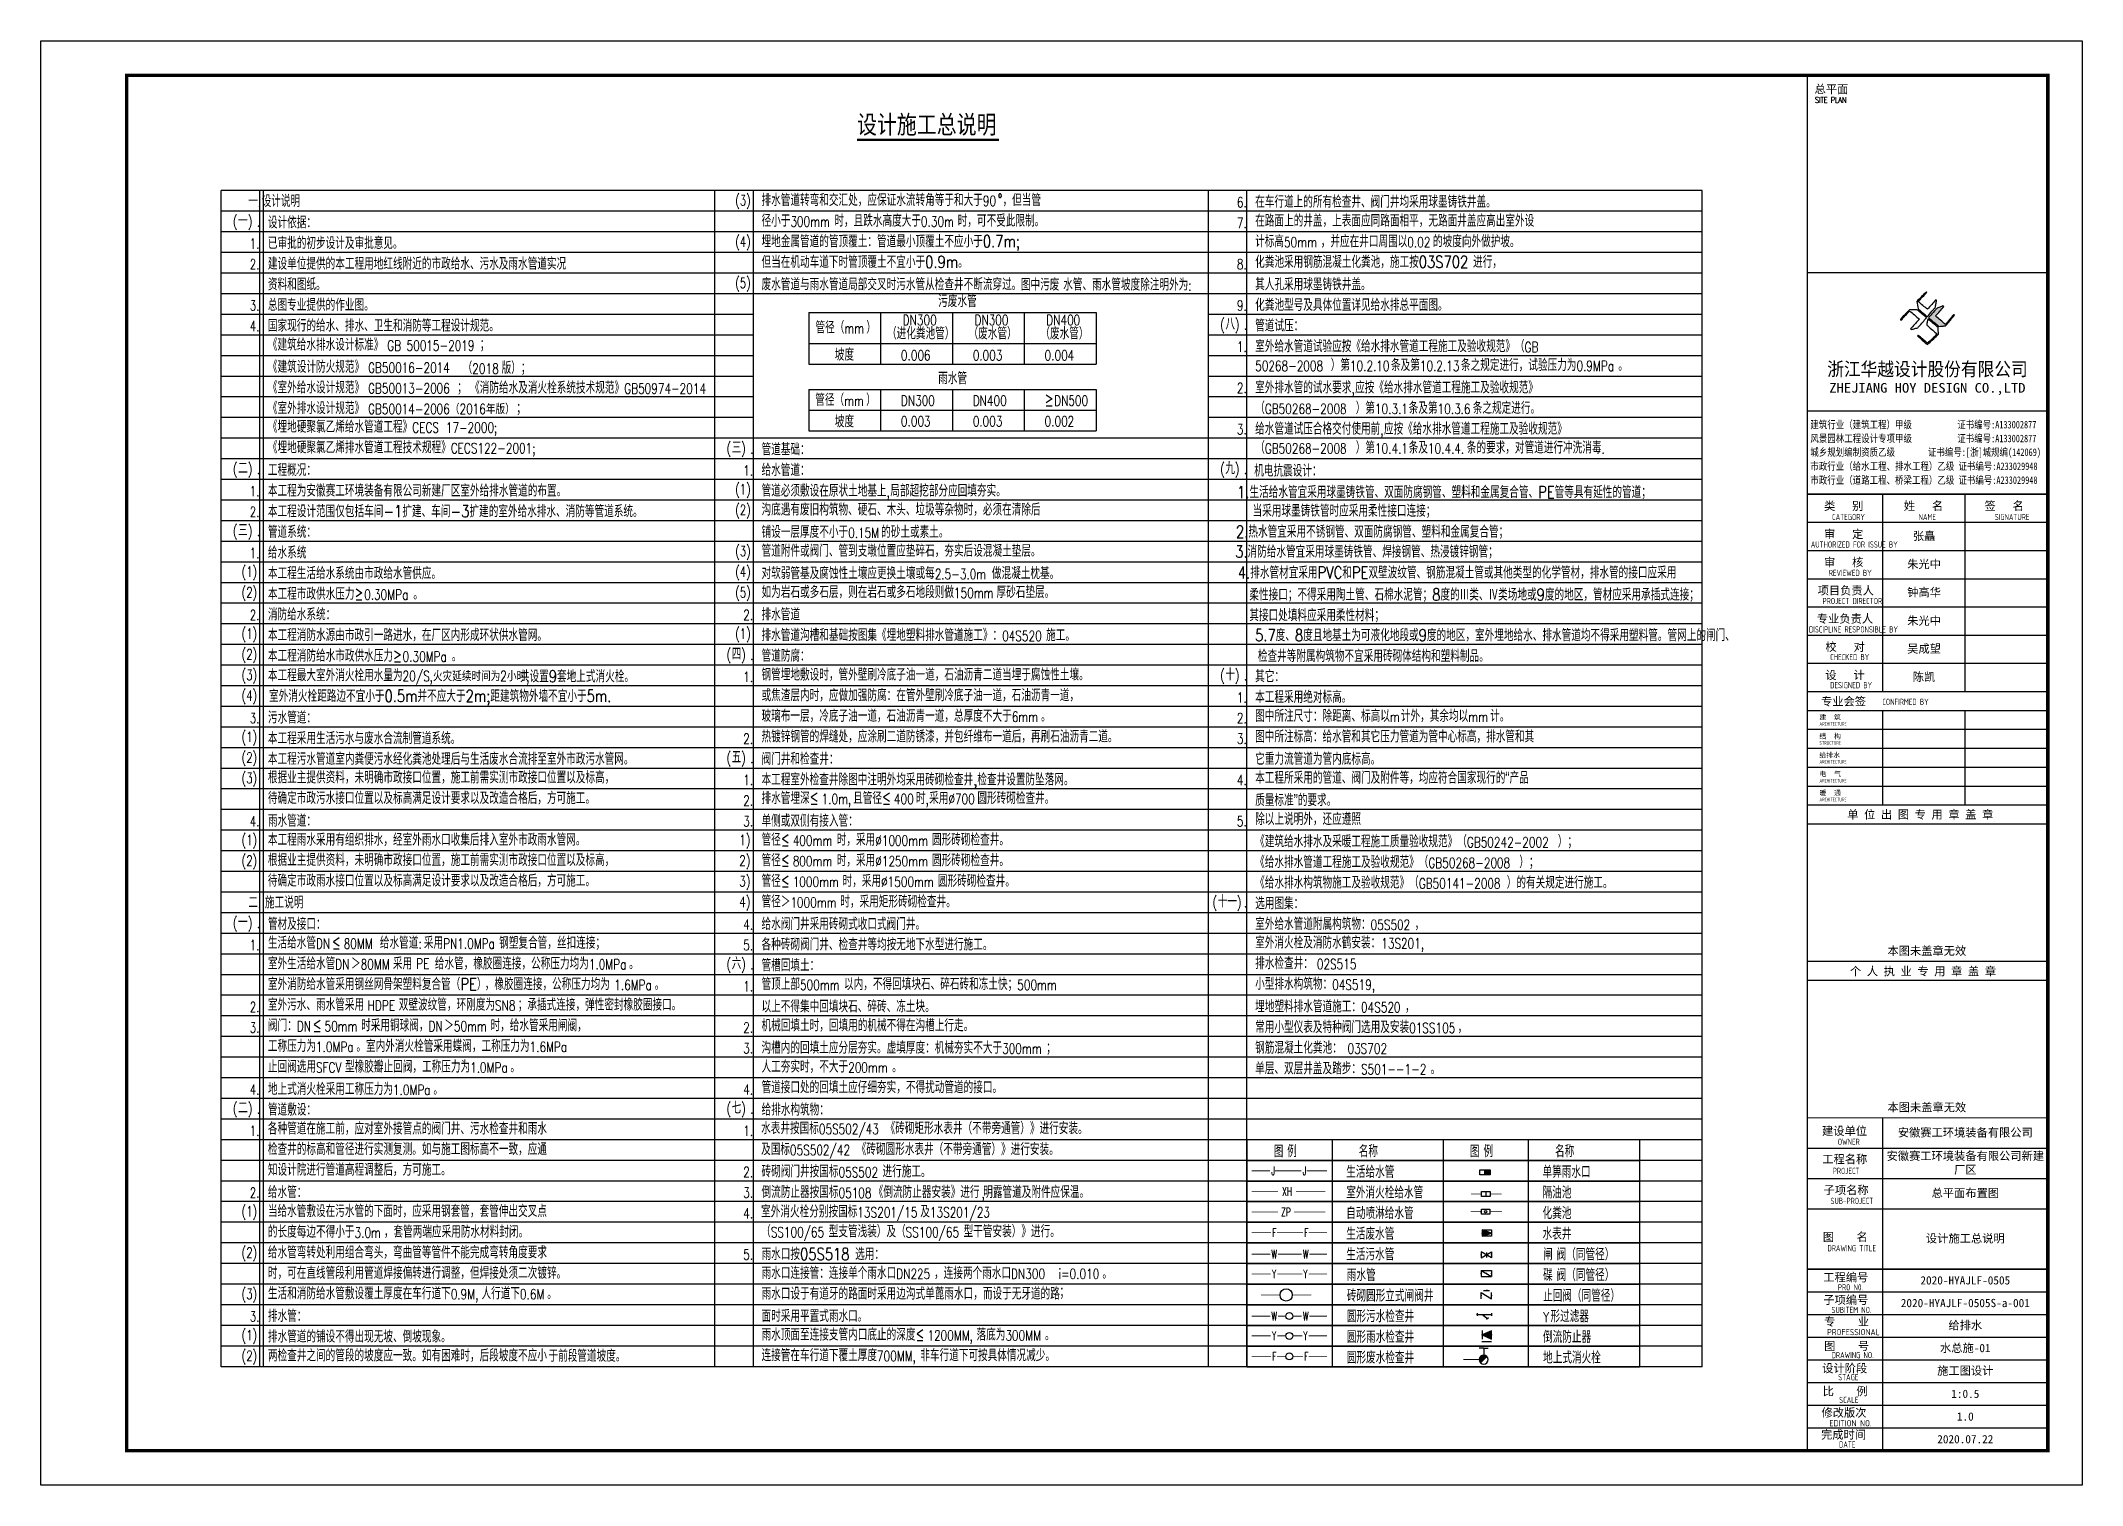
# Model space of a CAD drawing. Header units: millimetres. Extents: x 422266 to 846701, y 53777 to 109039.
# Drawn here: x 423084.7 to 423381.7, y 55063.7 to 55273.7 of the extents above; entities that cross this region are included whole.
import ezdxf
from ezdxf.enums import TextEntityAlignment as Align

# ---------------------------------------------------------------- set-up
doc = ezdxf.new("R2010")
doc.units = ezdxf.units.MM
doc.linetypes.add('DASH', pattern=[0.35, 0.25, -0.1])
doc.linetypes.add('DOT2', pattern=[0.125, 0, -0.125])
for name, color, linetype in [('DIM_SYMB', 171, 'Continuous'), ('DIM_TEXT', 7, 'Continuous'), ('EQUIP_消防', 7, 'Continuous'), ('EQUIP_阀门', 7, 'Continuous'), ('PIPE-废水', 31, 'Continuous'), ('PIPE-污水', 6, 'Continuous'), ('PIPE-消防', 1, 'Continuous'), ('PIPE-给水', 3, 'Continuous'), ('PIPE-雨水', 4, 'Continuous'), ('PUB_TEXT', 7, 'Continuous'), ('PUB_TITLE', 4, 'Continuous'), ('TK', 4, 'Continuous'), ('TWT_TEXT', 7, 'Continuous'), ('TWT_室外', 8, 'Continuous'), ('TWT_雨水口', 4, 'Continuous'), ('WELL_废水', 31, 'Continuous'), ('WELL_污水', 6, 'Continuous'), ('WELL_雨水', 4, 'Continuous')]:
    doc.layers.add(name, color=color, linetype=linetype)
doc.styles.add('-宋体', font='', dxfattribs={"width": 0.8})
doc.styles.add('_TWT_PIPEDN', font='SIMPLEX', dxfattribs={"width": 0.8, "height": 3, "bigfont": 'HZTXT'})
doc.styles.add('_TWT_PIPETEXT', font='COMPLEX', dxfattribs={"width": 0.8, "height": 2.5, "bigfont": 'HZTXT'})
doc.styles.add('HT', font='simhei.ttf', dxfattribs={"width": 0.8})
doc.styles.add('ROMANS', font='ROMANS.shx', dxfattribs={"width": 0.8})
doc.styles.get("Standard").update_dxf_attribs({"font": 'txt', "bigfont": 'gbcbig.shx'})
doc.styles.add('TSSD_REIN', font='tssdeng.shx', dxfattribs={"width": 0.7, "bigfont": 'tssdchn.shx'})
doc.styles.add('图框字体', font='', dxfattribs={"width": 0.8})
doc.styles.add('图签宋体', font='', dxfattribs={"height": 300})
doc.styles.add('图签黑体', font='simhei.ttf', dxfattribs={"height": 550})
doc.styles.get('-宋体').set_extended_font_data('SimSun')
doc.styles.get('图框字体').set_extended_font_data('NSimSun')
doc.styles.get('图签宋体').set_extended_font_data('NSimSun')

msp = doc.modelspace()

# ---------------------------------------------------------------- texts
at = {"layer": 'DIM_TEXT', "style": '_TWT_PIPETEXT', "width": 0.64}
for s, height, p in [('J', 1.24, (423263.69, 55108.77)), ('J', 1.24, (423268.26, 55108.77)), ('XH', 1.237, (423265.27, 55105.79)), ('ZP', 1.237, (423265.13, 55102.79)), ('F', 1.24, (423263.84, 55099.8)), ('F', 1.24, (423268.46, 55099.8)), ('W', 1.24, (423263.71, 55096.66)), ('W', 1.24, (423268.28, 55096.66)), ('Y', 1.24, (423263.78, 55093.79)), ('Y', 1.24, (423268.35, 55093.79)), ('W', 1.24, (423263.71, 55087.66)), ('W', 1.24, (423268.28, 55087.66)), ('Y', 1.24, (423263.78, 55084.79)), ('Y', 1.24, (423268.35, 55084.79)), ('F', 1.24, (423263.84, 55081.8)), ('F', 1.24, (423268.46, 55081.8))]:
    msp.add_text(s, height=height, dxfattribs=at).set_placement(p)
at = {"layer": 'PUB_TEXT', "style": '图框字体', "width": 0.8}
msp.add_text('设计施工总说明', height=2.658, dxfattribs=at).set_placement((423203.41, 55260.21))
at = {"layer": 'TWT_TEXT', "style": '_TWT_PIPEDN'}
for s, height, width, p in [('设计说明', 1.75, 0.8, (423116.79, 55249.55)), ('(3)', 1.487, 0.752941, (423185.67, 55249.76)), ('排水管道转弯和交汇处，应保证水流转角等于和大于', 1.75, 0.8, (423189.52, 55249.68)), ('90', 1.487, 0.752941, (423221.72, 55249.68)), ('°，但当管', 1.75, 0.8, (423223.86, 55249.68)), ('6.', 1.487, 0.752941, (423258.69, 55249.48)), ('在车行道上的所有检查井、阀门井均采用球墨铸铁井盖。', 1.75, 0.8, (423261.34, 55249.43)), ('(', 1.49, 0.752941, (423112.61, 55246.7)), (')', 1.49, 0.752941, (423114.76, 55246.7)), ('一', 1.75, 0.8, (423114.86, 55249.55)), ('.', 1.49, 0.752941, (423116.26, 55249.55)), ('设计依据：', 1.75, 0.8, (423117.7, 55246.43)), ('径小于', 1.75, 0.8, (423189.52, 55246.68)), ('300mm', 1.487, 0.752941, (423193.72, 55246.68)), ('时，且跌水高度大于', 1.75, 0.8, (423200.12, 55246.68)), ('0.30m', 1.487, 0.752941, (423212.72, 55246.68)), ('时，可不受此限制。', 1.75, 0.8, (423218.06, 55246.68)), ('7.', 1.487, 0.752941, (423258.69, 55246.48)), ('在路面上的井盖，上表面应同路面相平，无路面井盖应高出室外设', 1.75, 0.8, (423261.34, 55246.68)), ('一', 1.75, 0.8, (423113.36, 55246.7)), ('.', 1.49, 0.752941, (423116.07, 55246.7)), ('已审批的初步设计及审批意见。', 1.75, 0.8, (423117.7, 55243.43)), ('(4)', 1.487, 0.752941, (423185.67, 55243.76)), ('埋地金属管道的管顶覆土：管道最小顶覆土不应小于0.7m;', 1.75, 0.8, (423189.52, 55243.68)), ('计标高', 1.75, 0.8, (423261.34, 55243.68)), ('50mm', 1.487, 0.752941, (423265.54, 55243.68)), ('，并应在井口周围以', 1.75, 0.8, (423270.88, 55243.68)), ('0.02', 1.487, 0.752941, (423283.48, 55243.68)), ('的坡度向外做护坡。', 1.75, 0.8, (423287.21, 55243.68)), ('1.', 1.487, 0.752941, (423115.05, 55243.48)), ('建设单位提供的本工程用地红线附近的市政给水、污水及雨水管道实况', 1.75, 0.8, (423117.7, 55240.43)), ('但当在机动车道下时管顶覆土不宜小于0.9m。', 1.75, 0.8, (423189.52, 55240.68)), ('化粪池采用钢筋混凝土化粪池，施工按03S702', 1.75, 0.8, (423261.34, 55240.69)), ('进行，', 1.75, 0.8, (423293.04, 55240.69)), ('2.', 1.487, 0.752941, (423115.05, 55240.48)), ('资料和图纸。', 1.75, 0.8, (423117.7, 55237.43)), ('(5)', 1.487, 0.752941, (423185.67, 55237.76)), ('废水管道与雨水管道局部交叉时污水管从检查井不断流穿过。', 1.75, 0.8, (423189.52, 55237.43)), ('图中污废', 1.75, 0.8, (423227.25, 55237.39)), ('水管、雨水管坡度除注明外为', 1.75, 0.8, (423233.41, 55237.39)), ('8.', 1.487, 0.752941, (423258.69, 55240.48)), ('其人孔采用球墨铸铁井盖。', 1.75, 0.8, (423261.34, 55237.43)), ('总图专业提供的作业图。', 1.75, 0.8, (423117.7, 55234.43)), ('污废水管', 1.75, 0.8, (423215.22, 55234.98)), (':', 1.49, 0.752941, (423251.61, 55237.39)), ('化粪池型号及具体位置详见给水排总平面图。', 1.75, 0.8, (423261.34, 55234.43)), ('3.', 1.487, 0.752941, (423115.05, 55234.48)), ('国家现行的给水、排水、卫生和消防等工程设计规范。', 1.75, 0.8, (423117.7, 55231.43)), ('管径（', 1.75, 0.8, (423197.37, 55231.16)), ('）', 1.75, 0.8, (423204.77, 55231.16)), ('DN300', 1.487, 0.752941, (423210.06, 55232.36)), ('DN300', 1.487, 0.752941, (423220.51, 55232.36)), ('DN400', 1.487, 0.752941, (423230.95, 55232.36)), ('(', 1.49, 0.752941, (423256.25, 55231.7)), ('八', 1.75, 0.8, (423257, 55231.7)), (')', 1.49, 0.752941, (423258.4, 55231.7)), ('9.', 1.487, 0.752941, (423258.69, 55234.48)), ('管道试压：', 1.75, 0.8, (423261.34, 55231.43)), ('4.', 1.487, 0.752941, (423115.05, 55231.48)), ('《建筑给水排水设计标准》', 1.75, 0.8, (423117.7, 55228.65)), ('GB', 1.487, 0.752941, (423135.07, 55228.65)), ('50015-2019', 1.487, 0.752941, (423137.87, 55228.65)), ('；', 1.75, 0.8, (423148.53, 55228.7)), ('mm', 1.487, 0.752941, (423201.57, 55231.16)), ('（进化粪池管）', 1.75, 0.8, (423207.78, 55230.3)), ('（废水管）', 1.75, 0.8, (423219.64, 55230.29)), ('（废水管）', 1.75, 0.8, (423230.09, 55230.29)), ('.', 1.49, 0.752941, (423259.71, 55231.7)), ('室外给水管道试验应按《给水排水管道工程施工及验收规范》（', 1.75, 0.8, (423261.34, 55228.43)), ('《建筑设计防火规范》', 1.75, 0.8, (423117.7, 55225.43)), ('（', 1.75, 0.8, (423146.04, 55225.29)), ('版）；', 1.75, 0.8, (423151.7, 55225.29)), ('坡度', 1.75, 0.8, (423200.18, 55227.2)), ('0.006', 1.487, 0.752941, (423209.8, 55227.23)), ('0.003', 1.487, 0.752941, (423220.25, 55227.23)), ('0.004', 1.487, 0.752941, (423230.7, 55227.23)), ('1.', 1.487, 0.752941, (423258.69, 55228.48)), ('50268-2008', 1.487, 0.752941, (423261.34, 55225.69)), ('）第', 1.75, 0.8, (423272.33, 55225.69)), ('10.2.10', 1.487, 0.752941, (423275.13, 55225.69)), ('条及第', 1.75, 0.8, (423281.1, 55225.69)), ('10.2.13', 1.487, 0.752941, (423285.3, 55225.69)), ('条之规定进行，试验压力为', 1.75, 0.8, (423291.28, 55225.69)), ('GB', 1.487, 0.752941, (423300.54, 55228.43)), ('0.9MPa', 1.487, 0.752941, (423308.08, 55225.69)), ('《室外给水设计规范》', 1.75, 0.8, (423117.7, 55222.43)), ('GB50016-2014', 1.4875, 0.752941, (423132.27, 55225.43)), ('2018', 1.487, 0.752941, (423147.44, 55225.29)), ('《消防给水及消火栓系统技术规范》', 1.75, 0.8, (423147.12, 55222.4)), ('雨水管', 1.75, 0.8, (423215.22, 55223.78)), ('室外排水管的试水要求', 1.75, 0.8, (423261.34, 55222.43)), ('应按《给水排水管道工程施工及验收规范》', 1.75, 0.8, (423275.88, 55222.43)), ('。', 1.75, 0.8, (423314.16, 55225.69)), ('《室外排水设计规范》', 1.75, 0.8, (423117.7, 55219.43)), ('GB50013-2006', 1.4875, 0.752941, (423132.27, 55222.43)), ('；', 1.75, 0.8, (423145.24, 55222.43)), ('GB50974-2014', 1.4875, 0.752941, (423169.54, 55222.4)), ('管径（', 1.75, 0.8, (423197.34, 55220.63)), ('mm', 1.487, 0.752941, (423201.54, 55220.63)), ('）', 1.75, 0.8, (423204.74, 55220.63)), ('DN300', 1.487, 0.752941, (423209.8, 55220.64)), ('DN400', 1.487, 0.752941, (423220.25, 55220.64)), ('≥', 1.75, 0.8, (423230.7, 55220.64)), ('DN500', 1.487, 0.752941, (423232.1, 55220.64)), ('2.', 1.487, 0.752941, (423258.69, 55222.48)), ('（', 1.75, 0.8, (423261.34, 55219.45)), (',', 1.49, 0.752941, (423275.34, 55222.43)), ('）第', 1.75, 0.8, (423275.97, 55219.45)), ('条及第', 1.75, 0.8, (423283.68, 55219.45)), ('条之规定进行。', 1.75, 0.8, (423293, 55219.45)), ('《埋地硬聚氯乙烯给水管道工程》', 1.75, 0.8, (423117.7, 55216.72)), ('GB50014-2006（2016年版）', 1.4875, 0.752941, (423132.27, 55219.43)), ('；', 1.75, 0.8, (423153.84, 55219.43)), ('坡度', 1.75, 0.8, (423200.18, 55217.5)), ('0.003', 1.487, 0.752941, (423209.8, 55217.64)), ('0.003', 1.487, 0.752941, (423220.25, 55217.64)), ('0.002', 1.487, 0.752941, (423230.7, 55217.64)), ('给水管道试压合格交付使用前', 1.75, 0.8, (423261.34, 55216.43)), ('GB50268-2008', 1.4875, 0.752941, (423262.74, 55219.45)), ('10.3.1', 1.487, 0.752941, (423278.77, 55219.45)), ('应按《给水排水管道工程施工及验收规范》', 1.75, 0.8, (423280.08, 55216.43)), ('10.3.6', 1.487, 0.752941, (423287.88, 55219.45)), ('《埋地硬聚氯乙烯排水管道工程技术规程》', 1.75, 0.8, (423117.7, 55213.72)), ('CECS', 1.487, 0.752941, (423138.7, 55216.72)), ('17-2000;', 1.487, 0.752941, (423143.59, 55216.72)), ('(', 1.49, 0.752941, (423184.43, 55213.7)), ('三', 1.75, 0.8, (423185.18, 55213.7)), (')', 1.49, 0.752941, (423186.58, 55213.7)), ('管道基础：', 1.75, 0.8, (423189.52, 55213.43)), ('3.', 1.487, 0.752941, (423258.69, 55216.48)), ('（', 1.75, 0.8, (423261.34, 55213.69)), ('）第', 1.75, 0.8, (423275.97, 55213.69)), (',', 1.49, 0.752941, (423279.54, 55216.43)), ('条及', 1.75, 0.8, (423283.68, 55213.69)), ('条的要求，对管道进行冲洗消毒', 1.75, 0.8, (423292.13, 55213.69)), ('(', 1.49, 0.752941, (423112.61, 55210.7)), ('二', 1.75, 0.8, (423113.36, 55210.7)), (')', 1.49, 0.752941, (423114.76, 55210.7)), ('工程概况：', 1.75, 0.8, (423117.7, 55210.43)), ('CECS122-2001;', 1.4875, 0.752941, (423144.3, 55213.72)), ('.', 1.49, 0.752941, (423187.89, 55213.7)), ('给水管道：', 1.75, 0.8, (423189.52, 55210.43)), ('(', 1.49, 0.752941, (423256.25, 55210.7)), ('九', 1.75, 0.8, (423257, 55210.7)), (')', 1.49, 0.752941, (423258.4, 55210.7)), ('GB50268-2008', 1.4875, 0.752941, (423262.74, 55213.69)), ('10.4.1', 1.487, 0.752941, (423278.77, 55213.69)), ('10.4.4.', 1.487, 0.752941, (423286.48, 55213.69)), ('.', 1.49, 0.752941, (423311.73, 55213.69)), ('.', 1.49, 0.752941, (423116.07, 55210.7)), ('(1)', 1.487, 0.752941, (423185.67, 55207.76)), ('1.', 1.487, 0.752941, (423186.87, 55210.48)), ('管道必须敷设在原状土地基上', 1.75, 0.8, (423189.52, 55207.43)), ('局部超挖部分应回填夯实。', 1.75, 0.8, (423208.26, 55207.43)), ('.', 1.49, 0.752941, (423259.71, 55210.7)), ('机电抗震设计：', 1.75, 0.8, (423261.2, 55210.34, -6.25)), ('1.', 1.487, 0.752941, (423115.05, 55207.48)), ('本工程设计范围仅包括车间-1扩建、车间-3扩建的室外给水排水、消防等管道系统。', 1.75, 0.8, (423117.7, 55204.43)), ('(2)', 1.487, 0.752941, (423185.67, 55204.76)), ('沟底遇有废旧构筑物、硬石、木头、垃圾等杂物时，必须在清除后', 1.75, 0.8, (423189.52, 55204.68)), (',', 1.49, 0.752941, (423207.72, 55207.43)), ('1.生活给水管宜采用球墨铸铁管、双面防腐钢管、塑料和金属复合管、PE管等具有延性的管道；', 1.75, 0.8, (423258.71, 55207.22)), ('当采用球墨铸铁管时应采用柔性接口连接；                   ', 1.75, 0.8, (423260.96, 55204.5)), ('(', 1.49, 0.752941, (423112.61, 55201.7)), ('三', 1.75, 0.8, (423113.36, 55201.7)), (')', 1.49, 0.752941, (423114.76, 55201.7)), ('2.', 1.487, 0.752941, (423115.05, 55204.48)), ('2.热水管宜采用不锈钢管、双面防腐钢管、塑料和金属复合管；', 1.75, 0.8, (423258.55, 55201.46)), ('.', 1.49, 0.752941, (423116.07, 55201.7)), ('管道系统：', 1.75, 0.8, (423117.7, 55201.43)), ('(3)', 1.487, 0.752941, (423185.67, 55198.76)), ('铺设一层厚度不小于', 1.75, 0.8, (423189.52, 55201.43)), ('管道附件或阀门、管到支墩位置应垫碎石，夯实后设混凝土垫层。', 1.75, 0.8, (423189.52, 55198.68)), ('0.15M', 1.487, 0.752941, (423202.12, 55201.43)), ('的砂土或素土。', 1.75, 0.8, (423206.92, 55201.43)), ('3.消防给水管宜采用球墨铸铁管、焊接钢管、热浸镀锌钢管； ', 1.75, 0.8, (423258.43, 55198.56)), ('(1)', 1.487, 0.752941, (423113.85, 55195.76)), ('1.', 1.487, 0.752941, (423115.05, 55198.48)), ('给水系统', 1.75, 0.8, (423117.7, 55198.43)), ('(4)', 1.487, 0.752941, (423185.67, 55195.76)), (' 4.排水管材宜采用PVC和PE双壁波纹管、钢筋混凝土管或其他类型的化学管材，排水管的接口应采用', 1.75, 0.8, (423257.86, 55195.52)), ('(2)', 1.487, 0.752941, (423113.85, 55192.76)), ('本工程生活给水系统由市政给水管供应。', 1.75, 0.8, (423117.7, 55195.43)), ('(5)', 1.487, 0.752941, (423185.67, 55192.76)), ('对软弱管基及腐蚀性土壤应更换土壤或每', 1.75, 0.8, (423189.52, 55195.43)), ('如为岩石或多石层，则在岩石或多石地段则做', 1.75, 0.8, (423189.52, 55192.68)), ('2.5-3.0m', 1.487, 0.752941, (423214.72, 55195.43)), ('做混凝土枕基。', 1.75, 0.8, (423223.04, 55195.43)), ('厚砂石垫层。', 1.75, 0.8, (423223.71, 55192.68)), ('本工程市政供水压力≥', 1.75, 0.8, (423117.7, 55192.43)), ('0.30MPa', 1.487, 0.752941, (423131.7, 55192.43)), ('。', 1.75, 0.8, (423138.85, 55192.43)), ('150mm', 1.487, 0.752941, (423217.52, 55192.68)), (' 柔性接口；不得采用陶土管、石棉水泥管；8度的Ⅲ类、Ⅳ类场地或9度的地区，管材应采用承插式连接；    ', 1.75, 0.8, (423259.53, 55192.31)), ('2.', 1.487, 0.752941, (423115.05, 55189.48)), ('消防给水系统：', 1.75, 0.8, (423117.7, 55189.43)), ('2.', 1.487, 0.752941, (423186.87, 55189.48)), ('排水管道', 1.75, 0.8, (423189.52, 55189.43)), (' 其接口处填料应采用柔性材料；    ', 1.75, 0.8, (423259.53, 55189.31)), ('(1)', 1.487, 0.752941, (423113.85, 55186.76)), ('本工程消防水源由市政引一路进水，在厂区内形成环状供水管网。', 1.75, 0.8, (423117.7, 55186.43)), ('(1)', 1.487, 0.752941, (423185.67, 55186.76)), ('排水管道沟槽和基础按图集《埋地塑料排水管道施工》：', 1.75, 0.8, (423189.52, 55186.43)), ('04S520', 1.487, 0.752941, (423224.52, 55186.43)), ('施工。', 1.75, 0.8, (423230.92, 55186.43)), ('        5.7度、8度且地基土为可液化地段或9度的地区，室外埋地给水、排水管道均不得采用塑料管。管网上的闸门、', 1.75, 0.8, (423252.98, 55186.41)), ('(2)', 1.487, 0.752941, (423113.85, 55183.76)), ('本工程消防给水市政供水压力≥', 1.75, 0.8, (423117.7, 55183.43)), ('0.30MPa', 1.487, 0.752941, (423137.3, 55183.43)), ('。', 1.75, 0.8, (423144.45, 55183.43)), ('(', 1.49, 0.752941, (423184.43, 55183.7)), ('四', 1.75, 0.8, (423185.18, 55183.7)), (')', 1.49, 0.752941, (423186.58, 55183.7)), ('.', 1.49, 0.752941, (423187.89, 55183.7)), ('钢管埋地敷设时，管外壁刷冷底子油一道，石油沥青二道当埋于腐蚀性土壤。', 1.75, 0.8, (423189.52, 55180.68)), ('管道防腐：', 1.75, 0.8, (423189.52, 55183.43)), ('十', 1.75, 0.8, (423257, 55180.7)), ('   检查井等附属构筑物不宜采用砖砌体结构和塑料制品。', 1.75, 0.8, (423258.6, 55183.39)), ('(3)', 1.487, 0.752941, (423113.85, 55180.76)), ('本工程最大室外消火栓用水量为', 1.75, 0.8, (423117.7, 55180.59)), ('1.', 1.487, 0.752941, (423186.87, 55180.48)), ('(', 1.49, 0.752941, (423256.25, 55180.7)), (')', 1.49, 0.752941, (423258.4, 55180.7)), ('.', 1.49, 0.752941, (423259.71, 55180.7)), ('其它：', 1.75, 0.8, (423261.34, 55180.43)), ('(4)', 1.487, 0.752941, (423113.85, 55177.76)), ('室外消火栓距路边不宜小于0.5m并不应大于2m;距建筑物外墙不宜小于5m.', 1.75, 0.8, (423117.87, 55177.57)), ('或焦渣层内时，应做加强防腐：在管外壁刷冷底子油一道，石油沥青一道，', 1.75, 0.8, (423189.52, 55177.68)), ('1.', 1.487, 0.752941, (423258.69, 55177.48)), ('本工程采用绝对标高。', 1.75, 0.8, (423261.34, 55177.43)), ('3.', 1.487, 0.752941, (423115.05, 55174.48)), ('污水管道：', 1.75, 0.8, (423117.7, 55174.43)), ('玻璃布一层，冷底子油一道，石油沥青一道，总厚度不大于', 1.75, 0.8, (423189.52, 55174.68)), ('6mm', 1.487, 0.752941, (423225.92, 55174.68)), ('。', 1.75, 0.8, (423230.19, 55174.68)), ('2.', 1.487, 0.752941, (423258.69, 55174.48)), ('图中所注尺寸：除距离、标高以', 1.75, 0.8, (423261.34, 55174.68)), ('m', 1.49, 0.752941, (423280.94, 55174.68)), ('计外，其余均以', 1.75, 0.8, (423282.54, 55174.68)), ('mm', 1.487, 0.752941, (423292.34, 55174.68)), ('计。', 1.75, 0.8, (423295.54, 55174.68)), ('(1)', 1.487, 0.752941, (423113.85, 55171.76)), ('本工程采用生活污水与废水合流制管道系统。', 1.75, 0.8, (423117.7, 55171.43)), ('2.', 1.487, 0.752941, (423186.87, 55171.48)), ('热镀锌钢管的焊缝处，应涂刷二道防锈漆，并包纤维布一道后，再刷石油沥青二道。', 1.75, 0.8, (423189.52, 55171.68)), ('3.', 1.487, 0.752941, (423258.69, 55171.48)), ('图中所注标高：给水管和其它压力管道为管中心标高，排水管和其', 1.75, 0.8, (423261.34, 55171.68)), ('(2)', 1.487, 0.752941, (423113.85, 55168.76)), ('本工程污水管道室内粪便污水经化粪池处理后与生活废水合流排至室外市政污水管网。', 1.75, 0.8, (423117.7, 55168.43)), ('(', 1.49, 0.752941, (423184.43, 55168.7)), ('五', 1.75, 0.8, (423185.18, 55168.7)), (')', 1.49, 0.752941, (423186.58, 55168.7)), ('.', 1.49, 0.752941, (423187.89, 55168.7)), ('阀门井和检查井：', 1.75, 0.8, (423189.52, 55168.43)), ('它重力流管道为管内底标高。', 1.75, 0.8, (423261.34, 55168.43)), ('(3)', 1.487, 0.752941, (423113.85, 55165.76)), ('根据业主提供资料，未明确市政接口位置，施工前需实测市政接口位置以及标高，', 1.75, 0.8, (423117.7, 55165.73)), ('1.', 1.487, 0.752941, (423186.87, 55165.48)), ('本工程室外检查井除图中注明外均采用砖砌检查井,检查井设置防坠落网。', 1.75, 0.8, (423189.52, 55165.43)), ('4.', 1.487, 0.752941, (423258.69, 55165.48)), ('本工程所采用的管道、阀门及附件等，均应符合国家现行的“产品', 1.75, 0.8, (423261.34, 55165.68)), ('待确定市政污水接口位置以及标高满足设计要求以及改造合格后，方可施工。', 1.75, 0.8, (423117.7, 55162.73)), ('2.', 1.487, 0.752941, (423186.87, 55162.48)), ('排水管埋深≤', 1.75, 0.8, (423189.52, 55162.72)), ('1.0m,', 1.487, 0.752941, (423198.26, 55162.72)), ('且管径≤', 1.75, 0.8, (423202.84, 55162.72)), ('400', 1.487, 0.752941, (423208.78, 55162.72)), ('时', 1.75, 0.8, (423211.98, 55162.72)), (',', 1.49, 0.752941, (423213.38, 55162.72)), ('采用', 1.75, 0.8, (423213.91, 55162.72)), ('%%C700', 1.487, 0.752941, (423216.71, 55162.72)), ('圆形砖砌检查井。', 1.75, 0.8, (423220.92, 55162.72)), ('质量标准”的要求。', 1.75, 0.8, (423261.34, 55162.43)), ('4.', 1.487, 0.752941, (423115.05, 55159.48)), ('雨水管道：', 1.75, 0.8, (423117.7, 55159.43)), ('3.', 1.487, 0.752941, (423186.87, 55159.48)), ('单侧或双侧有接入管：', 1.75, 0.8, (423189.52, 55159.43)), ('5.', 1.487, 0.752941, (423258.69, 55159.48)), ('除以上说明外，还应遵照', 1.75, 0.8, (423261.34, 55159.68)), ('(1)', 1.487, 0.752941, (423113.85, 55156.76)), ('本工程雨水采用有组织排水，经室外雨水口收集后排入室外市政雨水管网。', 1.75, 0.8, (423117.7, 55156.68)), ('1)', 1.487, 0.752941, (423186.26, 55156.76)), ('管径≤', 1.75, 0.8, (423189.52, 55156.68)), ('400mm', 1.487, 0.752941, (423194.06, 55156.68)), ('时，采用', 1.75, 0.8, (423200.46, 55156.68)), ('%%C1000mm', 1.487, 0.752941, (423206.06, 55156.68)), ('圆形砖砌检查井。', 1.75, 0.8, (423214.32, 55156.68)), ('《建筑给水排水及采暖工程施工质量验收规范》（', 1.75, 0.8, (423261.34, 55156.43)), ('GB50242-2002', 1.4875, 0.752941, (423292.14, 55156.43)), ('）；', 1.75, 0.8, (423305.37, 55156.43)), ('(2)', 1.487, 0.752941, (423113.85, 55153.76)), ('根据业主提供资料，未明确市政接口位置，施工前需实测市政接口位置以及标高，', 1.75, 0.8, (423117.7, 55153.73)), ('2)', 1.487, 0.752941, (423186.26, 55153.76)), ('管径≤', 1.75, 0.8, (423189.52, 55153.68)), ('800mm', 1.487, 0.752941, (423194.06, 55153.68)), ('时，采用', 1.75, 0.8, (423200.46, 55153.68)), ('%%C1250mm', 1.487, 0.752941, (423206.06, 55153.68)), ('圆形砖砌检查井。', 1.75, 0.8, (423214.32, 55153.68)), ('《给水排水管道工程施工及验收规范》（', 1.75, 0.8, (423261.34, 55153.43)), ('GB50268-2008', 1.4875, 0.752941, (423286.54, 55153.43)), ('）；', 1.75, 0.8, (423299.77, 55153.43)), ('待确定市政雨水接口位置以及标高满足设计要求以及改造合格后，方可施工。', 1.75, 0.8, (423117.7, 55150.73)), ('3)', 1.487, 0.752941, (423186.26, 55150.76)), ('管径≤', 1.75, 0.8, (423189.52, 55150.68)), ('1000mm', 1.487, 0.752941, (423194.06, 55150.68)), ('时，采用', 1.75, 0.8, (423201.31, 55150.68)), ('%%C1500mm', 1.487, 0.752941, (423206.91, 55150.68)), ('圆形砖砌检查井。', 1.75, 0.8, (423215.18, 55150.68)), ('《给水排水构筑物施工及验收规范》（', 1.75, 0.8, (423261.34, 55150.45)), ('GB50141-2008', 1.4875, 0.752941, (423285.14, 55150.45)), ('）的有关规定进行施工。', 1.75, 0.8, (423297.94, 55150.45)), ('二', 1.75, 0.8, (423114.86, 55147.55)), ('.', 1.49, 0.752941, (423116.26, 55147.55)), ('施工说明', 1.75, 0.8, (423117.27, 55147.55)), ('4)', 1.487, 0.752941, (423186.26, 55147.76)), ('管径＞', 1.75, 0.8, (423189.52, 55147.68)), ('1000mm', 1.487, 0.752941, (423193.72, 55147.68)), ('时，采用矩形砖砌检查井。', 1.75, 0.8, (423200.98, 55147.68)), ('(', 1.49, 0.752941, (423255.15, 55147.7)), ('十一', 1.75, 0.8, (423255.9, 55147.7)), (')', 1.49, 0.752941, (423258.66, 55147.7)), ('.', 1.49, 0.752941, (423259.71, 55147.7)), ('选用图集：', 1.75, 0.8, (423261.34, 55147.43)), ('(', 1.49, 0.752941, (423112.61, 55144.7)), ('一', 1.75, 0.8, (423113.36, 55144.7)), (')', 1.49, 0.752941, (423114.76, 55144.7)), ('.', 1.49, 0.752941, (423116.07, 55144.7)), ('管材及接口：', 1.75, 0.8, (423117.7, 55144.43)), ('4.', 1.487, 0.752941, (423186.87, 55144.48)), ('给水阀门井采用砖砌式收口式阀门井。', 1.75, 0.8, (423189.52, 55144.43)), ('室外给水管道附属构筑物：', 1.75, 0.8, (423261.34, 55144.43)), ('05S502', 1.487, 0.752941, (423278.14, 55144.43)), ('，', 1.75, 0.8, (423284.54, 55144.43)), ('1.', 1.487, 0.752941, (423115.05, 55141.48)), ('生活给水管', 1.75, 0.8, (423117.7, 55141.69)), ('DN', 1.487, 0.752941, (423124.7, 55141.69)), ('≤', 1.75, 0.8, (423127, 55141.69)), ('80MM', 1.487, 0.752941, (423128.73, 55141.69)), ('给水管道', 1.75, 0.8, (423133.99, 55141.69)), (':', 1.49, 0.752941, (423139.59, 55141.69)), ('采用', 1.75, 0.8, (423140.39, 55141.69)), ('PN1.0MPa', 1.487, 0.752941, (423143.19, 55141.69)), ('钢塑复合管，丝扣连接；', 1.75, 0.8, (423151.35, 55141.69)), ('5.', 1.487, 0.752941, (423186.87, 55141.48)), ('各种砖砌阀门井、检查井等均按无地下水型进行施工。', 1.75, 0.8, (423189.52, 55141.45)), ('室外消火栓及消防水鹤安装：', 1.75, 0.8, (423261.34, 55141.72)), ('13S201,', 1.487, 0.752941, (423279.68, 55141.72)), ('室外生活给水管', 1.75, 0.8, (423117.7, 55138.68)), ('DN', 1.487, 0.752941, (423127.5, 55138.68)), ('＞', 1.75, 0.8, (423129.8, 55138.68)), ('80MM', 1.487, 0.752941, (423131.2, 55138.68)), ('采用', 1.75, 0.8, (423135.89, 55138.68)), ('PE', 1.487, 0.752941, (423139.27, 55138.78)), ('给水管，橡胶圈连接，公称压力均为', 1.75, 0.8, (423141.99, 55138.68)), ('1.0MPa', 1.487, 0.752941, (423164.39, 55138.68)), ('。', 1.75, 0.8, (423170.25, 55138.68)), ('(', 1.49, 0.752941, (423184.43, 55138.7)), ('六', 1.75, 0.8, (423185.18, 55138.7)), (')', 1.49, 0.752941, (423186.58, 55138.7)), ('.', 1.49, 0.752941, (423187.89, 55138.7)), ('管槽回填土：', 1.75, 0.8, (423189.52, 55138.43)), ('排水检查井：', 1.75, 0.8, (423261.34, 55138.72)), ('02S515', 1.487, 0.752941, (423270.31, 55138.72)), ('室外消防给水管采用钢丝网骨架塑料复合管（PE）', 1.75, 0.8, (423117.7, 55135.68)), ('，橡胶圈连接，公称压力均为', 1.75, 0.8, (423149.25, 55135.68)), ('1.6MPa', 1.487, 0.752941, (423168.09, 55135.68)), ('。', 1.75, 0.8, (423173.97, 55135.68)), ('1.', 1.487, 0.752941, (423186.87, 55135.48)), ('管顶上部', 1.75, 0.8, (423189.52, 55135.69)), ('500mm', 1.487, 0.752941, (423195.12, 55135.69)), ('以内，不得回填块石、碎石砖和冻土快；', 1.75, 0.8, (423201.52, 55135.69)), ('500mm', 1.487, 0.752941, (423226.72, 55135.69)), ('小型排水构筑物：', 1.75, 0.8, (423261.34, 55135.72)), ('04S519,', 1.487, 0.752941, (423272.54, 55135.72)), ('2.', 1.487, 0.752941, (423115.05, 55132.48)), ('室外污水、雨水管采用', 1.75, 0.8, (423117.7, 55132.69)), ('HDPE', 1.487, 0.752941, (423132.21, 55132.69)), ('双壁波纹管，环刚度为', 1.75, 0.8, (423136.74, 55132.69)), ('SN8', 1.487, 0.752941, (423150.74, 55132.69)), ('；承插式连接，弹性密封橡胶圈接口。', 1.75, 0.8, (423154.05, 55132.69)), ('以上不得集中回填块石、碎砖、冻土块。', 1.75, 0.8, (423189.52, 55132.43)), ('埋地塑料排水管道施工：', 1.75, 0.8, (423261.34, 55132.43)), ('04S520', 1.487, 0.752941, (423276.74, 55132.43)), ('，', 1.75, 0.8, (423283.14, 55132.43)), ('3.', 1.487, 0.752941, (423115.05, 55129.48)), ('阀门：', 1.75, 0.8, (423117.7, 55129.68)), ('DN', 1.487, 0.752941, (423121.9, 55129.68)), ('≤', 1.75, 0.8, (423124.2, 55129.68)), ('50mm', 1.487, 0.752941, (423125.93, 55129.68)), ('时采用铜球阀，', 1.75, 0.8, (423131.26, 55129.68)), ('DN', 1.487, 0.752941, (423141.06, 55129.68)), ('＞', 1.75, 0.8, (423143.36, 55129.68)), ('50mm', 1.487, 0.752941, (423144.76, 55129.68)), ('时，给水管采用闸阀，', 1.75, 0.8, (423150.09, 55129.68)), ('。', 1.75, 0.8, (423161.64, 55129.68)), ('2.', 1.487, 0.752941, (423186.87, 55129.48)), ('机械回填土时，回填用的机械不得在沟槽上行走。', 1.75, 0.8, (423189.52, 55129.68)), ('常用小型仪表及特种阀门选用及安装', 1.75, 0.8, (423261.34, 55129.43)), ('01SS105', 1.487, 0.752941, (423283.74, 55129.43)), ('，', 1.75, 0.8, (423290.78, 55129.43)), ('工称压力为', 1.75, 0.8, (423117.7, 55126.68)), ('1.0MPa', 1.487, 0.752941, (423124.7, 55126.68)), ('。室内外消火栓管采用蝶阀，工称压力为', 1.75, 0.8, (423130.57, 55126.68)), ('1.6MPa', 1.487, 0.752941, (423155.77, 55126.68)), ('3.', 1.487, 0.752941, (423186.87, 55126.48)), ('沟槽内的回填土应分层夯实。虚填厚度：机械夯实不大于', 1.75, 0.8, (423189.52, 55126.43)), ('300mm', 1.487, 0.752941, (423224.52, 55126.43)), ('；', 1.75, 0.8, (423230.92, 55126.43)), ('钢筋混凝土化粪池：', 1.75, 0.8, (423261.34, 55126.43)), ('03S702', 1.487, 0.752941, (423274.77, 55126.43)), ('止回阀选用', 1.75, 0.8, (423117.7, 55123.68)), ('SFCV', 1.487, 0.752941, (423124.7, 55123.68)), ('型橡胶瓣止回阀，工称压力为', 1.75, 0.8, (423128.92, 55123.68)), ('1.0MPa', 1.487, 0.752941, (423147.12, 55123.68)), ('。', 1.75, 0.8, (423152.98, 55123.68)), ('人工夯实时，不大于', 1.75, 0.8, (423189.52, 55123.68)), ('200mm', 1.487, 0.752941, (423202.12, 55123.68)), ('。', 1.75, 0.8, (423208.52, 55123.68)), ('单层、双层井盖及踏步：', 1.75, 0.8, (423261.34, 55123.43)), ('S501--1-2', 1.487, 0.752941, (423276.74, 55123.43)), ('。', 1.75, 0.8, (423286.88, 55123.43)), ('4.', 1.487, 0.752941, (423115.05, 55120.48)), ('地上式消火栓采用工称压力为', 1.75, 0.8, (423117.7, 55120.43)), ('1.0MPa', 1.487, 0.752941, (423135.9, 55120.43)), ('。', 1.75, 0.8, (423141.77, 55120.43)), ('4.', 1.487, 0.752941, (423186.87, 55120.48)), ('管道接口处的回填土应仔细夯实，不得扰动管道的接口。', 1.75, 0.8, (423189.52, 55120.68)), ('(', 1.49, 0.752941, (423112.61, 55117.7)), ('二', 1.75, 0.8, (423113.36, 55117.7)), (')', 1.49, 0.752941, (423114.76, 55117.7)), ('.', 1.49, 0.752941, (423116.07, 55117.7)), ('管道敷设：', 1.75, 0.8, (423117.7, 55117.43)), ('(', 1.49, 0.752941, (423184.43, 55117.7)), ('七', 1.75, 0.8, (423185.18, 55117.7)), (')', 1.49, 0.752941, (423186.58, 55117.7)), ('.', 1.49, 0.752941, (423187.89, 55117.7)), ('给排水构筑物：', 1.75, 0.8, (423189.52, 55117.43)), ('1.', 1.487, 0.752941, (423115.05, 55114.48)), ('各种管道在施工前，应对室外接管点的阀门井、污水检查井和雨水', 1.75, 0.8, (423117.7, 55114.68)), ('1.', 1.487, 0.752941, (423186.87, 55114.48)), ('水表井按国标', 1.75, 0.8, (423189.46, 55114.73)), ('05S502/43', 1.487, 0.752941, (423197.86, 55114.73)), ('《砖砌矩形水表井（不带旁通管）》进行安装。', 1.75, 0.8, (423207.57, 55114.73)), ('检查井的标高和管径进行实测复测。如与施工图标高不一致，应通', 1.75, 0.8, (423117.7, 55111.69)), ('及国标', 1.75, 0.8, (423189.46, 55111.68)), ('05S502/42', 1.487, 0.752941, (423193.66, 55111.68)), ('《砖砌圆形水表井（不带旁通管）》进行安装。', 1.75, 0.8, (423203.37, 55111.68)), ('图', 1.75, 0.8, (423264.04, 55111.38)), ('例', 1.75, 0.8, (423266, 55111.38)), ('名称', 1.75, 0.8, (423276.41, 55111.38)), ('图', 1.75, 0.8, (423292.59, 55111.38)), ('例', 1.75, 0.8, (423294.56, 55111.38)), ('名称', 1.75, 0.8, (423304.97, 55111.38)), ('知设计院进行管道高程调整后，方可施工。', 1.75, 0.8, (423117.7, 55108.69)), ('2.', 1.487, 0.752941, (423186.87, 55108.48)), ('砖砌阀门井按国标', 1.75, 0.8, (423189.52, 55108.45)), ('05S502', 1.487, 0.752941, (423200.72, 55108.45)), ('进行施工。', 1.75, 0.8, (423207.12, 55108.45)), ('生活给水管', 1.75, 0.8, (423274.59, 55108.38)), ('单箅雨水口', 1.75, 0.8, (423303.15, 55108.38)), ('2.', 1.487, 0.752941, (423115.05, 55105.48)), ('给水管：', 1.75, 0.8, (423117.7, 55105.43)), ('3.', 1.487, 0.752941, (423186.87, 55105.48)), ('倒流防止器按国标', 1.75, 0.8, (423189.52, 55105.45)), ('05108', 1.487, 0.752941, (423200.72, 55105.45)), ('《倒流防止器安装》进行', 1.75, 0.8, (423205.84, 55105.45)), (',', 1.49, 0.752941, (423221.53, 55105.45)), ('明露管道及附件应保温。', 1.75, 0.8, (423221.78, 55105.45)), ('室外消火栓给水管', 1.75, 0.8, (423274.59, 55105.38)), ('隔油池', 1.75, 0.8, (423303.15, 55105.38)), ('(1)', 1.487, 0.752941, (423113.85, 55102.76)), ('当给水管敷设在污水管的下面时，应采用钢套管，套管伸出交叉点', 1.75, 0.8, (423117.7, 55102.68)), ('4.', 1.487, 0.752941, (423186.87, 55102.48)), ('室外消火栓分别按国标', 1.75, 0.8, (423189.46, 55102.62)), ('13S201/15', 1.487, 0.752941, (423203.46, 55102.62)), ('及', 1.75, 0.8, (423212.62, 55102.62)), ('13S201/23', 1.487, 0.752941, (423214.02, 55102.62)), ('自动喷淋给水管', 1.75, 0.8, (423274.59, 55102.38)), ('化粪池', 1.75, 0.8, (423303.15, 55102.38)), ('的长度每边不得小于', 1.75, 0.8, (423117.7, 55099.68)), ('3.0m', 1.487, 0.752941, (423130.3, 55099.68)), ('，套管两端应采用防水材料封闭。', 1.75, 0.8, (423134.57, 55099.68)), ('（', 1.75, 0.8, (423189.46, 55099.73)), ('SS100/65', 1.487, 0.752941, (423190.86, 55099.73)), ('型支管浅装）及（', 1.75, 0.8, (423199.29, 55099.73)), ('SS100/65', 1.487, 0.752941, (423210.49, 55099.73)), ('型干管安装）》进行。', 1.75, 0.8, (423218.92, 55099.73)), ('生活废水管', 1.75, 0.8, (423274.59, 55099.38)), ('水表井', 1.75, 0.8, (423303.15, 55099.38)), ('(2)', 1.487, 0.752941, (423113.85, 55096.76)), ('给水管弯转处利用组合弯头，弯曲管等管件不能完成弯转角度要求', 1.75, 0.8, (423117.7, 55096.68)), ('5.', 1.487, 0.752941, (423186.87, 55096.48)), ('雨水口按05S518', 1.75, 0.8, (423189.52, 55096.43)), ('选用：', 1.75, 0.8, (423203.14, 55096.43)), ('生活污水管', 1.75, 0.8, (423274.59, 55096.38)), ('闸', 1.75, 0.8, (423303.23, 55096.38)), ('阀（同管径）', 1.75, 0.8, (423305.2, 55096.38)), ('时，可在直线管段利用管道焊接偏转进行调整，但焊接处须二次镀锌。', 1.75, 0.8, (423117.7, 55093.69)), ('雨水口连接管：连接单个雨水口', 1.75, 0.8, (423189.52, 55093.68)), ('DN225', 1.487, 0.752941, (423209.12, 55093.68)), ('，连接两个雨水口', 1.75, 0.8, (423214.62, 55093.68)), ('DN300', 1.487, 0.752941, (423225.82, 55093.68)), ('i=0.010', 1.487, 0.752941, (423232.71, 55093.68)), ('。', 1.75, 0.8, (423239.11, 55093.68)), ('雨水管', 1.75, 0.8, (423274.67, 55093.38)), ('碟', 1.75, 0.8, (423303.23, 55093.38)), ('阀（同管径）', 1.75, 0.8, (423305.2, 55093.38)), ('(3)', 1.487, 0.752941, (423113.85, 55090.76)), ('生活和消防给水管敷设覆土厚度在车行道下', 1.75, 0.8, (423117.7, 55090.72)), ('0.9M,', 1.487, 0.752941, (423144.3, 55090.72)), ('人行道下', 1.75, 0.8, (423148.78, 55090.72)), ('0.6M', 1.487, 0.752941, (423154.38, 55090.72)), ('。', 1.75, 0.8, (423158.33, 55090.72)), ('雨水口设于有道牙的路面时采用边沟式单蓖雨水口，而设于无牙道的路', 1.75, 0.8, (423189.52, 55090.68)), ('；', 1.75, 0.8, (423232.86, 55090.92)), ('砖砌圆形立式闸阀井', 1.75, 0.8, (423274.67, 55090.38)), ('止回阀（同管径）', 1.75, 0.8, (423303.23, 55090.38)), ('3.', 1.487, 0.752941, (423115.05, 55087.48)), ('排水管：', 1.75, 0.8, (423117.7, 55087.43)), ('面时采用平置式雨水口。', 1.75, 0.8, (423189.52, 55087.43)), ('圆形污水检查井', 1.75, 0.8, (423274.67, 55087.38)), ('Y', 1.49, 0.752941, (423303.23, 55087.38)), ('形过滤器', 1.75, 0.8, (423304.3, 55087.38)), ('(1)', 1.487, 0.752941, (423113.85, 55084.76)), ('排水管道的铺设不得出现无坡、倒坡现象。', 1.75, 0.8, (423117.7, 55084.43)), ('雨水顶面至连接支管内口底止的深度≤', 1.75, 0.8, (423189.52, 55084.72)), ('1200MM,', 1.487, 0.752941, (423213.66, 55084.72)), ('落底为', 1.75, 0.8, (423220.8, 55084.72)), ('300MM', 1.487, 0.752941, (423225, 55084.72)), ('。', 1.75, 0.8, (423230.76, 55084.72)), ('圆形雨水检查井', 1.75, 0.8, (423274.67, 55084.38)), ('倒流防止器', 1.75, 0.8, (423303.23, 55084.38)), ('(2)', 1.487, 0.752941, (423113.85, 55081.76)), ('两检查井之间的管段的坡度应一致。如有困难时，后段坡度不应小', 1.75, 0.8, (423117.7, 55081.68)), ('于前段管道坡度。', 1.75, 0.8, (423158.52, 55081.63)), ('连接管在车行道下覆土厚度', 1.75, 0.8, (423189.52, 55081.72)), ('700MM,', 1.487, 0.752941, (423206.32, 55081.72)), ('非车行道下可按具体情况减少。', 1.75, 0.8, (423212.62, 55081.72)), ('圆形废水检查井', 1.75, 0.8, (423274.67, 55081.38)), ('地上式消火栓', 1.75, 0.8, (423303.23, 55081.38))]:
    msp.add_text(s, height=height, dxfattribs=dict(at, width=width)).set_placement(p)
at = {"layer": 'TWT_TEXT', "color": 2, "style": '_TWT_PIPEDN'}
for s, height, width, p in [('本工程为安徽赛工环境装备有限公司新建厂区室外给排水管道的布置。', 1.75, 0.8, (423117.7, 55207.43)), ('20/S,火灾延续时间为2小时,', 1.4875, 0.752941, (423137.3, 55180.59)), ('共设置9套地上式消火栓。', 1.75, 0.8, (423154.37, 55180.43))]:
    msp.add_text(s, height=height, dxfattribs=dict(at, width=width)).set_placement(p)

# ---------------------------------------------------------------- blocks, each defined once
blk = doc.blocks.new('$TwtSys$00000354')
for p, q in [((-0.5, -0.5), (-0.5, 0.5)), ((-0.5, 0.5), (0.5, 0.5)), ((0, 0.5), (0, -0.5)), ((0.5, 0.5), (0.5, -0.5)), ((0.5, -0.5), (-0.5, -0.5))]:
    blk.add_line(p, q)
blk = doc.blocks.new('$TwtSys$00000424')
for p, q in [((-500, 250), (500, 250)), ((-500, -250), (-500, 250)), ((0, -250), (0, 250)), ((500, 250), (500, -250)), ((500, -250), (-500, -250))]:
    blk.add_line(p, q)
blk.add_solid([(0, 250), (500, 250), (0, -250), (500, -250)])
blk = doc.blocks.new('$TwtSys$00000353')
at = {"color": 6}
for p, q in [((-0.5, 0.13), (-0.58, 0.13)), ((-0.58, 0.13), (-0.58, -0.13)), ((-0.5, 0.5), (0.5, 0.5)), ((-0.5, -0.5), (-0.5, 0.5)), ((0.5, 0.5), (0.5, -0.5)), ((-0.5, -0.13), (-0.58, -0.13)), ((0.5, -0.5), (-0.5, -0.5))]:
    blk.add_line(p, q, dxfattribs=at)
at = {"color": 6, "const_width": 0.02}
blk.add_lwpolyline([(-0.5, 0.13), (-0.58, 0.13), (-0.58, -0.13), (-0.5, -0.13)], dxfattribs=at)
blk.add_lwpolyline([(-0.5, 0.5), (0.5, 0.5), (0.5, -0.5), (-0.5, -0.5)], close=True, dxfattribs=at)
at = {"color": 6}
blk.add_ellipse((0, 0), major_axis=(0, 0.25), ratio=0.6, start_param=4.712389, end_param=10.995574, dxfattribs=at)
blk = doc.blocks.new('$VALVE$00000315')
blk.add_line((-75, 125), (75, 125))
blk.add_lwpolyline([(-125, -75), (-125, 75), (125, -75), (125, 75)])
for p in [(-125, 0), (125, 0)]:
    blk.add_point(p)
blk.add_solid([(0, 125), (0, 150), (75, 125)])
blk = doc.blocks.new('$VALVE$00000316')
for p, q in [((-125, 72), (125, -72)), ((-125, 72), (-125, -72)), ((-125, 72), (125, 72)), ((125, 72), (125, -72)), ((-125, -72), (125, -72))]:
    blk.add_line(p, q)
at = {"const_width": 21.1}
blk.add_lwpolyline([(-11, 0, 1), (11, 0, 1)], format="xyb", close=True, dxfattribs=at)
for p in [(-125, 0), (125, 0)]:
    blk.add_point(p)
at = {"color": 7, "flags": 9}
for tag in ['XSIZE', 'YSIZE']:
    blk.add_attdef(tag, (0, 0), '', height=0.5, dxfattribs=at)
blk = doc.blocks.new('$VALVE$00000296')
for points in [[(-125, 72), (-125, -72), (125, 72), (125, -72), (-125, 72)], [(0, 60), (0, -64)]]:
    blk.add_lwpolyline(points)
for p in [(-125, 0), (125, 0)]:
    blk.add_point(p)
blk = doc.blocks.new('$VALVE$00000555')
for p, q in [((-75, 50), (75, 50)), ((75, 50), (75, -50)), ((75, -50), (-75, -50))]:
    blk.add_line(p, q)
blk.add_lwpolyline([(-75, -50), (75, 0), (-75, 50)], close=True)
for p in [(-75, 0), (75, 0)]:
    blk.add_point(p)
blk.add_solid([(-75, 50), (75, 0), (-75, -50)])
blk = doc.blocks.new('$VALVE$00000501')
for p, q in [((-175, 32), (-175, -32)), ((175, 32), (175, -32)), ((96, -77), (50, -123))]:
    blk.add_line(p, q)
at = {"const_width": 35}
for points in [[(-175, 0), (175, 0)], [(-52, 0), (73, -100)]]:
    blk.add_lwpolyline(points, dxfattribs=at)
for p in [(-175, -2), (175, -2)]:
    blk.add_point(p)
blk = doc.blocks.new('$VALVE$00000656')
for p, q in [((-113, 110), (-113, -100)), ((118, -164), (-119, -164))]:
    blk.add_line(p, q)
blk.add_lwpolyline([(119, 5, 203, 0, 0), (-113, 5, 0, 0, 0)], format="xyseb")
blk.add_lwpolyline([(119, 107), (-113, 5), (119, -97)], close=True)
for p in [(-113, 5), (119, 5)]:
    blk.add_point(p)
blk.add_solid([(-44, -164), (-44, -139), (-119, -164)])
blk = doc.blocks.new('$TwtSys$00000385')
for p, q in [((0, 331), (-130, 331)), ((92, 92), (-92, -92)), ((0, 331), (0, 131)), ((0, 331), (130, 331))]:
    blk.add_line(p, q)
for start, end in [(135, 315), (315, 135)]:
    blk.add_arc((0, 0), 131, start, end)
at = {"color": 0}
for points in [[(-34, 127), (-127, 34), (34, 127), (-127, -34)], [(-93, 93), (-93, 93), (-34, 127), (-127, 34)], [(34, 127), (-127, -34), (93, 93), (-93, -93)]]:
    blk.add_solid(points, dxfattribs=at)
blk = doc.blocks.new('$TWTSYS$00000187')
blk.add_circle((0, 0, 0), 0.5)
blk = doc.blocks.new('A$C053D6479')
at = {"layer": 'PUB_TITLE'}
h = blk.add_hatch(color=256, dxfattribs=at)
h.dxf.hatch_style = 1
edge = h.paths.add_edge_path()
edge.add_spline(control_points=[(1310, 579), (1216, 662), (1118, 742), (1026, 827)], knot_values=[14, 14, 14, 14, 15, 15, 15, 15], degree=3, periodic=0)
edge.add_spline(control_points=[(1026, 827), (1105, 920), (1188, 1008), (1266, 1102)], knot_values=[13, 13, 13, 13, 14, 14, 14, 14], degree=3, periodic=0)
edge.add_spline(control_points=[(1266, 1102), (1258, 1111), (1249, 1119), (1239, 1116)], knot_values=[12, 12, 12, 12, 13, 13, 13, 13], degree=3, periodic=0)
edge.add_spline(control_points=[(1239, 1116), (1210, 1107), (1179, 1092), (1144, 1077)], knot_values=[11, 11, 11, 11, 12, 12, 12, 12], degree=3, periodic=0)
edge.add_spline(control_points=[(1144, 1077), (1109, 1063), (1069, 1053), (1047, 1038)], knot_values=[10, 10, 10, 10, 11, 11, 11, 11], degree=3, periodic=0)
edge.add_spline(control_points=[(1047, 1038), (1028, 1026), (1007, 992), (991, 972)], knot_values=[9, 9, 9, 9, 10, 10, 10, 10], degree=3, periodic=0)
edge.add_spline(control_points=[(991, 972), (942, 913), (899, 868), (849, 810)], knot_values=[8, 8, 8, 8, 9, 9, 9, 9], degree=3, periodic=0)
edge.add_spline(control_points=[(849, 810), (842, 801), (822, 776), (822, 775)], knot_values=[7, 7, 7, 7, 8, 8, 8, 8], degree=3, periodic=0)
edge.add_spline(control_points=[(822, 775), (823, 771), (848, 752), (859, 744)], knot_values=[6, 6, 6, 6, 7, 7, 7, 7], degree=3, periodic=0)
edge.add_spline(control_points=[(859, 744), (949, 670), (1035, 592), (1122, 521)], knot_values=[5, 5, 5, 5, 6, 6, 6, 6], degree=3, periodic=0)
edge.add_spline(control_points=[(1122, 521), (1153, 527), (1185, 530), (1217, 533)], knot_values=[4, 4, 4, 4, 5, 5, 5, 5], degree=3, periodic=0)
edge.add_spline(control_points=[(1217, 533), (1246, 535), (1293, 532), (1316, 542)], knot_values=[3, 3, 3, 3, 4, 4, 4, 4], degree=3, periodic=0)
edge.add_spline(control_points=[(1316, 542), (1327, 547), (1338, 565), (1349, 579)], knot_values=[2, 2, 2, 2, 3, 3, 3, 3], degree=3, periodic=0)
edge.add_spline(control_points=[(1349, 579), (1423, 670), (1507, 759), (1572, 848)], knot_values=[1, 1, 1, 1, 2, 2, 2, 2], degree=3, periodic=0)
edge.add_spline(control_points=[(1572, 848), (1564, 852), (1561, 861), (1551, 862)], knot_values=[0, 0, 0, 0, 1, 1, 1, 1], degree=3, periodic=0)
edge.add_spline(control_points=[(1551, 862), (1469, 769), (1393, 671), (1310, 579)], knot_values=[15, 15, 15, 15, 16, 16, 16, 16], degree=3, periodic=0)
at = {"layer": 'TK'}
for points, knots in [([(1031, 1298), (1066, 1286), (1054, 1262), (1045, 1224), (1036, 1188), (1031, 1158), (1024, 1121), (1020, 1104), (1017, 1085), (1012, 1071), (1004, 1052), (976, 1026), (956, 1003), (906, 946), (866, 899), (814, 839), (806, 829), (789, 806), (787, 806), (777, 804), (728, 856), (719, 864), (651, 922), (580, 978), (514, 1036), (509, 1106), (488, 1176), (479, 1247), (570, 1343), (663, 1436), (758, 1526), (764, 1523), (768, 1518), (774, 1515), (693, 1422), (599, 1343), (520, 1249), (607, 1171), (698, 1096), (789, 1021), (874, 1109), (950, 1206), (1031, 1298)], [0, 0, 0, 0, 1, 1, 1, 2, 2, 2, 3, 3, 3, 4, 4, 4, 5, 5, 5, 6, 6, 6, 7, 7, 7, 8, 8, 8, 9, 9, 9, 10, 10, 10, 11, 11, 11, 12, 12, 12, 13, 13, 13, 14, 14, 14, 14]), ([(555, 949), (624, 891), (699, 833), (760, 773), (689, 691), (614, 604), (539, 517), (529, 505), (516, 487), (506, 482), (492, 475), (469, 472), (452, 467), (416, 456), (383, 448), (342, 438), (323, 433), (297, 422), (293, 440), (291, 452), (313, 470), (322, 480), (400, 566), (477, 652), (553, 736), (460, 815), (366, 894), (270, 970), (183, 883), (101, 791), (16, 703), (-18, 714), (9, 735), (28, 755), (103, 838), (192, 930), (266, 1005), (319, 1009), (387, 1005), (442, 1007), (456, 1008), (472, 1011), (485, 1007), (507, 1000), (534, 967), (555, 949)], [0, 0, 0, 0, 1, 1, 1, 2, 2, 2, 3, 3, 3, 4, 4, 4, 5, 5, 5, 6, 6, 6, 7, 7, 7, 8, 8, 8, 9, 9, 9, 10, 10, 10, 11, 11, 11, 12, 12, 12, 13, 13, 13, 14, 14, 14, 15, 15, 15, 15]), ([(1097, 490), (1100, 425), (1106, 361), (1107, 294), (1018, 207), (925, 121), (830, 33), (818, 21), (800, 0), (787, 0), (768, -1), (725, 49), (712, 60), (662, 103), (616, 143), (568, 186), (545, 207), (518, 224), (499, 250), (501, 259), (511, 261), (516, 267), (609, 192), (696, 111), (785, 33), (883, 118), (977, 208), (1070, 298), (992, 373), (892, 456), (803, 534), (791, 544), (768, 561), (766, 569), (761, 588), (776, 634), (780, 655), (785, 690), (788, 721), (795, 746), (897, 661), (998, 576), (1097, 490)], [0, 0, 0, 0, 1, 1, 1, 2, 2, 2, 3, 3, 3, 4, 4, 4, 5, 5, 5, 6, 6, 6, 7, 7, 7, 8, 8, 8, 9, 9, 9, 10, 10, 10, 11, 11, 11, 12, 12, 12, 13, 13, 13, 14, 14, 14, 14]), ([(1551, 862), (1561, 861), (1564, 852), (1572, 848), (1507, 759), (1423, 670), (1349, 579), (1338, 565), (1327, 547), (1316, 542), (1293, 532), (1246, 535), (1217, 533), (1185, 530), (1153, 527), (1122, 521), (1035, 592), (949, 670), (859, 744), (848, 752), (823, 771), (822, 775), (822, 776), (842, 801), (849, 810), (899, 868), (942, 913), (991, 972), (1007, 992), (1028, 1026), (1047, 1038), (1069, 1053), (1109, 1063), (1144, 1077), (1179, 1092), (1210, 1107), (1239, 1116), (1249, 1119), (1258, 1111), (1266, 1102), (1188, 1008), (1105, 920), (1026, 827), (1118, 742), (1216, 662), (1310, 579), (1393, 671), (1469, 769), (1551, 862)], [0, 0, 0, 0, 1, 1, 1, 2, 2, 2, 3, 3, 3, 4, 4, 4, 5, 5, 5, 6, 6, 6, 7, 7, 7, 8, 8, 8, 9, 9, 9, 10, 10, 10, 11, 11, 11, 12, 12, 12, 13, 13, 13, 14, 14, 14, 15, 15, 15, 16, 16, 16, 16])]:
    blk.add_open_spline(points, degree=3, knots=knots, dxfattribs=at)
blk = doc.blocks.new('GeYuanFrame_77145747', base_point=(18.76, 4.34))
at = {"layer": 'PUB_TITLE'}
for points in [[(554.76, 235.14), (554.76, 292.54)], [(578.76, 235.14), (578.76, 292.54)], [(554.76, 202.14), (554.76, 229.64)], [(578.76, 202.14), (578.76, 229.64)], [(554.76, 14.34), (554.76, 111.14)]]:
    blk.add_lwpolyline(points, dxfattribs=at)
at = {"layer": 'TK'}
for p, q in [((43.76, 414.34), (602.76, 414.34)), ((532.76, 316.74), (602.76, 316.74)), ((532.76, 284.34), (602.76, 284.34)), ((532.76, 276.14), (602.76, 276.14)), ((532.76, 267.94), (602.76, 267.94)), ((532.76, 259.74), (602.76, 259.74)), ((532.76, 251.54), (602.76, 251.54)), ((532.76, 243.34), (602.76, 243.34)), ((532.76, 235.14), (602.76, 235.14)), ((532.76, 235.14), (602.76, 235.14)), ((532.76, 102.34), (602.76, 102.34)), ((532.76, 93.54), (602.76, 93.54)), ((532.76, 84.74), (554.76, 84.74)), ((532.76, 84.74), (602.76, 84.74)), ((532.76, 67.18), (602.76, 67.18)), ((532.76, 67.14), (602.76, 67.14)), ((532.76, 60.58), (602.76, 60.58)), ((532.76, 53.98), (602.76, 53.98)), ((532.76, 47.38), (602.76, 47.38)), ((532.76, 40.78), (602.76, 40.78)), ((532.76, 34.18), (602.76, 34.18)), ((532.76, 27.58), (602.76, 27.58)), ((532.76, 20.98), (602.76, 20.98)), ((532.76, 14.34), (602.76, 14.34))]:
    blk.add_line(p, q, dxfattribs=at)
for points in [[(18.76, 424.34), (612.76, 424.34), (612.76, 4.34), (18.76, 4.34), (18.76, 424.34)], [(532.76, 292.54), (602.76, 292.54)], [(532.76, 235.14), (602.76, 235.14)], [(532.76, 229.64), (602.76, 229.64)], [(532.76, 224.14), (602.76, 224.14)], [(532.76, 218.64), (602.76, 218.64)], [(532.76, 213.14), (602.76, 213.14)], [(532.76, 207.64), (602.76, 207.64)], [(532.76, 202.14), (602.76, 202.14)], [(532.76, 196.64), (602.76, 196.64)], [(532.76, 151.14), (602.76, 151.14)]]:
    blk.add_lwpolyline(points, dxfattribs=at)
at = {"layer": 'TK', "const_width": 1}
blk.add_lwpolyline([(602.76, 414.34), (43.76, 414.34), (43.76, 14.34), (602.76, 14.34)], close=True, dxfattribs=at)
at = {"layer": 'TK'}
for points, const_width in [([(532.76, 414.34), (532.76, 14.34)], 0.4), ([(532.76, 356.95), (602.76, 356.95)], 0.35), ([(532.76, 292.54), (602.76, 292.54)], 0.35), ([(532.76, 292.54), (602.76, 292.54)], 0.35), ([(532.76, 235.14), (602.76, 235.14)], 0.35), ([(532.76, 202.14), (602.76, 202.14)], 0.35), ([(532.76, 156.64), (602.76, 156.64)], 0.35), ([(532.76, 111.14), (602.76, 111.14)], 0.35), ([(532.76, 67.18), (602.76, 67.18)], 0.35)]:
    blk.add_lwpolyline(points, dxfattribs=dict(at, const_width=const_width))
at = {"layer": 'PUB_TITLE', "xscale": 0.01000000000021828, "yscale": 0.01000000000021828, "zscale": 0.01}
blk.add_blockref('A$C053D6479', (559.86, 336.08), dxfattribs=at)
at = {"layer": 'TK', "style": '图签宋体'}
for s, height, p in [('总平面', 2.4, (534.9, 409.1)), ('类   别', 2.4, (537.65, 287.9)), ('姓   名', 2.4, (560.87, 287.9)), ('签   名', 2.4, (584.35, 287.9)), ('审   定', 2.4, (537.65, 279.7)), ('审   核', 2.4, (537.65, 271.5)), ('项目负责人', 2.4, (535.8, 263.3)), ('专业负责人', 2.4, (535.56, 255.1)), ('校   对', 2.4, (538.06, 246.9)), ('设   计', 2.4, (538.03, 238.7)), ('专业会签', 2.4, (536.79, 231.05)), ('建  筑', 1.44, (536.28, 226.92)), ('结  构', 1.44, (536.28, 221.42)), ('给排水', 1.44, (536.28, 215.92)), ('电  气', 1.44, (536.28, 210.42)), ('暖  通', 1.44, (536.28, 204.92)), ('单 位 出 图 专 用 章 盖 章', 2.4, (544.39, 198.16)), ('本图未盖章无效', 2.4, (556.1, 158.51)), ('个 人 执 业 专 用 章 盖 章', 2.4, (545.19, 152.58)), ('本图未盖章无效', 2.4, (556.1, 113.01)), ('建设单位', 2.4, (537.06, 106.14)), ('工程名称', 2.4, (537.14, 97.93)), ('子项名称', 2.4, (537.52, 88.95)), ('图    名', 2.4, (537.3, 75.3)), ('工程编号', 2.4, (537.44, 63.58)), ('子项编号', 2.4, (537.44, 57)), ('专    业', 2.4, (537.68, 50.69)), ('图    号', 2.4, (537.69, 43.58)), ('设计阶段', 2.4, (537.12, 37.12)), ('比    例', 2.4, (537.26, 30.44)), ('修改版次', 2.4, (536.91, 24.22)), ('完成时间', 2.4, (536.79, 17.83))]:
    blk.add_text(s, height=height, dxfattribs=at).set_placement(p)
at = {"layer": 'TK'}
for s, height, style, width, p in [('SITE PLAN', 1.697, 'ROMANS', 0.76, (535.02, 406.31)), ('建筑行业（建筑工程）甲级           证书编号:A133002877', 2.2, '-宋体', 0.8, (533.67, 311.64)), ('风景园林工程设计专项甲级           证书编号:A133002877', 2.2, '-宋体', 0.8, (533.67, 307.62)), ('城乡规划编制资质乙级        证书编号:[浙]城规编(142069)', 2.2, '-宋体', 0.8, (533.67, 303.63)), ('市政行业（给水工程、排水工程）乙级 证书编号:A233029948', 2.2, '-宋体', 0.8, (533.67, 299.55)), ('市政行业（道路工程、桥梁工程）乙级 证书编号:A233029948', 2.2, '-宋体', 0.8, (533.67, 295.5)), ('CATEGORY', 1.8, 'TSSD_REIN', 0.7, (539.99, 284.98)), ('NAME', 1.8, 'TSSD_REIN', 0.7, (565.18, 284.98)), ('SIGNATURE', 1.8, 'TSSD_REIN', 0.7, (587.34, 284.98)), ('AUTHORIZED FOR ISSUE BY', 1.8, 'TSSD_REIN', 0.7, (533.79, 276.98)), ('REVIEWED BY', 1.8, 'TSSD_REIN', 0.7, (539.03, 268.72)), ('PROJECT DIRECTOR', 1.8, 'TSSD_REIN', 0.7, (537.22, 260.55)), ('DISCIPLINE RESPONSIBLE BY', 1.8, 'TSSD_REIN', 0.7, (533.25, 252.28)), ('CHECKED BY', 1.8, 'TSSD_REIN', 0.7, (539.42, 244.25)), ('DESIGNED BY', 1.8, 'TSSD_REIN', 0.7, (539.43, 236.08)), ('CONFIRMED BY', 1.8, 'TSSD_REIN', 0.7, (554.61, 231.23)), ('ARCHITECTURE', 1.08, 'TSSD_REIN', 0.7, (536.32, 225.15)), ('STRUCTURE', 1.08, 'TSSD_REIN', 0.7, (536.32, 219.65)), ('ARCHITECTURE', 1.08, 'TSSD_REIN', 0.7, (536.32, 214.15)), ('ARCHITECTURE', 1.08, 'TSSD_REIN', 0.7, (536.32, 208.65)), ('ARCHITECTURE', 1.08, 'TSSD_REIN', 0.7, (536.32, 203.15)), ('OWNER', 1.8, 'TSSD_REIN', 0.7, (541.65, 103.29)), ('PROJECT', 1.8, 'TSSD_REIN', 0.7, (540.19, 94.83)), ('SUB-PROJECT', 1.8, 'TSSD_REIN', 0.7, (539.53, 86.11)), ('DRAWING TITLE', 1.8, 'TSSD_REIN', 0.7, (538.64, 72.34)), ('PRO N0.', 1.8, 'TSSD_REIN', 0.7, (541.68, 60.96)), ('SUBITEM NO.', 1.8, 'TSSD_REIN', 0.7, (539.82, 54.39)), ('PROFESSIONAL', 1.8, 'TSSD_REIN', 0.8, (538.55, 47.95)), ('DRAWING NO.', 1.8, 'TSSD_REIN', 0.7, (539.86, 41.26)), ('STAGE', 1.8, 'TSSD_REIN', 0.7, (541.76, 34.84)), ('SCALE', 1.8, 'TSSD_REIN', 0.7, (542.05, 28.23)), ('EDITION NO.', 1.8, 'TSSD_REIN', 0.8, (539.2, 21.45)), ('DATE', 1.8, 'TSSD_REIN', 0.7, (542, 15.26))]:
    blk.add_text(s, height=height, dxfattribs=dict(at, style=style, width=width)).set_placement(p)
for s, height, style, width, p in [('浙江华越设计股份有限公司', 3.96, 'HT', 0.9, (567.74, 328.97)), ('ZHEJIANG HOY DESIGN CO.,LTD', 2.8, '图签黑体', 1.11, (567.73, 323.1))]:
    blk.add_text(s, height=height, dxfattribs=dict(at, style=style, width=width)).set_placement(p, align=Align.MIDDLE)
at = {"layer": 'TK', "char_height": 2.4, "attachment_point": 5, "style": '图签宋体'}
for s, insert, width in [('张矗', (566.76, 280.21), 24), ('朱光中', (566.76, 272.04), 24), ('钟高华', (566.76, 263.84), 24), ('朱光中', (566.76, 255.57), 24), ('吴成望', (566.76, 247.44), 24), ('陈凯', (566.76, 239.24), 24), ('安徽赛工环境装备有限公司', (578.76, 106.74), 48), ('安徽赛工环境装备有限公司新建厂区', (578.76, 97.94), 48), ('总平面布置图', (578.76, 89.14), 48), ('设计施工总说明', (578.76, 75.94), 48), ('2020-HYAJLF-0505', (578.76, 63.88), 48), ('2020-HYAJLF-0505S-a-001', (578.76, 57.28), 48), ('给排水', (578.76, 50.68), 48), ('水总施-01', (578.76, 44.08), 48), ('施工图设计', (578.76, 37.48), 48), ('1:0.5', (578.76, 30.88), 48), ('1.0', (578.76, 24.28), 48), ('2020.07.22', (578.76, 17.69), 48)]:
    blk.add_mtext(s, dxfattribs=dict(at, insert=insert, width=width))

# ---------------------------------------------------------------- linework, layer by layer
at = {"color": 8, "ltscale": 5}
for p, q in [((423326.37, 55251.92), (423110.9, 55251.92)), ((423110.9, 55080.92), (423110.9, 55251.92)), ((423116.51, 55080.92), (423116.51, 55251.92)), ((423117.05, 55080.92), (423117.05, 55251.92)), ((423182.72, 55080.92), (423182.72, 55251.92)), ((423188.33, 55080.92), (423188.33, 55251.92)), ((423254.54, 55080.92), (423254.54, 55251.92)), ((423260.15, 55080.92), (423260.15, 55251.92)), ((423326.37, 55080.92), (423326.37, 55251.92)), ((423326.37, 55248.92), (423110.9, 55248.92)), ((423326.37, 55245.92), (423110.9, 55245.92)), ((423326.37, 55242.92), (423110.9, 55242.92)), ((423326.37, 55239.92), (423110.9, 55239.92)), ((423254.54, 55236.92), (423110.9, 55236.92)), ((423326.37, 55236.92), (423254.54, 55236.92)), ((423188.33, 55233.92), (423110.9, 55233.92)), ((423326.37, 55233.92), (423254.54, 55233.92)), ((423188.33, 55230.92), (423110.9, 55230.92)), ((423326.37, 55230.92), (423254.54, 55230.92)), ((423188.33, 55227.92), (423110.9, 55227.92)), ((423326.37, 55227.92), (423254.54, 55227.92)), ((423188.33, 55224.92), (423110.9, 55224.92)), ((423326.37, 55224.92), (423254.54, 55224.92)), ((423188.33, 55221.92), (423110.9, 55221.92)), ((423326.37, 55221.92), (423254.54, 55221.92)), ((423188.33, 55218.92), (423110.9, 55218.92)), ((423326.37, 55218.92), (423254.54, 55218.92)), ((423254.54, 55215.92), (423110.9, 55215.92)), ((423326.37, 55215.92), (423254.54, 55215.92)), ((423254.54, 55212.92), (423110.9, 55212.92)), ((423326.37, 55212.92), (423254.54, 55212.92)), ((423254.54, 55209.92), (423110.9, 55209.92)), ((423326.37, 55209.92), (423254.54, 55209.92)), ((423326.37, 55206.92), (423110.9, 55206.92)), ((423326.37, 55203.92), (423110.9, 55203.92)), ((423326.37, 55200.92), (423110.9, 55200.92)), ((423326.37, 55197.92), (423110.9, 55197.92)), ((423326.37, 55194.92), (423110.9, 55194.92)), ((423326.37, 55191.92), (423110.9, 55191.92)), ((423326.37, 55188.92), (423110.9, 55188.92)), ((423326.37, 55185.92), (423110.9, 55185.92)), ((423326.37, 55182.92), (423110.9, 55182.92)), ((423326.37, 55179.92), (423110.9, 55179.92)), ((423326.37, 55176.92), (423110.9, 55176.92)), ((423326.37, 55173.92), (423110.9, 55173.92)), ((423326.37, 55170.92), (423110.9, 55170.92)), ((423326.37, 55167.92), (423110.9, 55167.92)), ((423326.37, 55164.92), (423110.9, 55164.92)), ((423326.37, 55161.92), (423110.9, 55161.92)), ((423326.37, 55158.92), (423110.9, 55158.92)), ((423326.37, 55155.92), (423110.9, 55155.92)), ((423326.37, 55152.92), (423110.9, 55152.92)), ((423326.37, 55149.92), (423110.9, 55149.92)), ((423326.37, 55146.92), (423110.9, 55146.92)), ((423326.37, 55143.92), (423110.9, 55143.92)), ((423326.37, 55140.92), (423110.9, 55140.92)), ((423326.37, 55137.92), (423110.9, 55137.92)), ((423326.37, 55134.92), (423110.9, 55134.92)), ((423326.37, 55131.92), (423110.9, 55131.92)), ((423326.37, 55128.92), (423110.9, 55128.92)), ((423326.37, 55125.92), (423110.9, 55125.92)), ((423326.37, 55122.92), (423110.9, 55122.92)), ((423326.37, 55119.92), (423110.9, 55119.92)), ((423326.37, 55116.92), (423110.9, 55116.92)), ((423326.37, 55113.92), (423110.9, 55113.92)), ((423326.37, 55110.92), (423110.9, 55110.92)), ((423326.37, 55107.92), (423110.9, 55107.92)), ((423326.37, 55104.92), (423110.9, 55104.92)), ((423326.37, 55101.92), (423110.9, 55101.92)), ((423326.37, 55098.92), (423110.9, 55098.92)), ((423326.37, 55095.92), (423110.9, 55095.92)), ((423326.37, 55092.92), (423110.9, 55092.92)), ((423326.37, 55089.92), (423110.9, 55089.92)), ((423326.37, 55086.92), (423110.9, 55086.92)), ((423326.37, 55083.92), (423110.9, 55083.92)), ((423326.37, 55080.92), (423110.9, 55080.92))]:
    msp.add_line(p, q, dxfattribs=at)
at = {"linetype": 'DOT2', "ltscale": 5}
msp.add_line((423254.54, 55089.92), (423254.54, 55251.92), dxfattribs=at)
for p, q in [((423196.39, 55234.19), (423196.39, 55226.69)), ((423196.39, 55234.19), (423238.19, 55234.19)), ((423206.84, 55234.19), (423206.84, 55226.69)), ((423217.29, 55234.19), (423217.29, 55226.69)), ((423227.74, 55234.19), (423227.74, 55226.69)), ((423238.19, 55234.19), (423238.19, 55226.69)), ((423196.39, 55229.69), (423238.19, 55229.69)), ((423196.39, 55226.69), (423238.19, 55226.69)), ((423196.39, 55222.99), (423196.39, 55216.99)), ((423196.39, 55222.99), (423238.19, 55222.99)), ((423206.84, 55222.99), (423206.84, 55216.99)), ((423217.29, 55222.99), (423217.29, 55216.99)), ((423227.74, 55222.99), (423227.74, 55216.99)), ((423238.19, 55222.99), (423238.19, 55216.99)), ((423196.39, 55219.99), (423238.19, 55219.99)), ((423196.39, 55216.99), (423238.19, 55216.99)), ((423317.27, 55122.92), (423260.15, 55122.92)), ((423260.15, 55113.92), (423260.15, 55080.92)), ((423272.53, 55113.92), (423272.53, 55080.92)), ((423288.71, 55113.92), (423288.71, 55080.92)), ((423301.08, 55113.92), (423301.08, 55080.92)), ((423317.27, 55113.92), (423317.27, 55080.92)), ((423260.15, 55110.92), (423317.27, 55110.92)), ((423260.15, 55107.92), (423317.27, 55107.92)), ((423260.15, 55104.92), (423317.27, 55104.92)), ((423260.15, 55101.92), (423317.27, 55101.92)), ((423260.15, 55098.92), (423317.27, 55098.92)), ((423260.15, 55095.92), (423317.27, 55095.92)), ((423260.15, 55092.92), (423317.27, 55092.92)), ((423260.15, 55089.92), (423317.27, 55089.92)), ((423260.15, 55086.92), (423317.27, 55086.92)), ((423260.15, 55083.92), (423317.27, 55083.92)), ((423260.15, 55080.92), (423317.27, 55080.92))]:
    msp.add_line(p, q)
msp.add_circle((423265.85, 55091.35), 0.896)
at = {"layer": 'DIM_SYMB', "const_width": 0.35}
msp.add_lwpolyline([(423203.41, 55259.29), (423224.06, 55259.29)], dxfattribs=at)
at = {"layer": 'PIPE-废水', "linetype": 'Continuous', "const_width": 0.124}
for points in [[(423294.29, 55106.04), (423292.72, 55106.04)], [(423295.53, 55106.04), (423297.21, 55106.04)]]:
    msp.add_lwpolyline(points, dxfattribs=at)
at = {"layer": 'PIPE-废水', "linetype": 'DASH', "ltscale": 5, "const_width": 0.124}
for points in [[(423260.84, 55100.42), (423263.66, 55100.42)], [(423264.5, 55100.42), (423268.28, 55100.42)], [(423269.13, 55100.42), (423271.81, 55100.42)], [(423260.84, 55082.42), (423263.66, 55082.42)], [(423264.5, 55082.42), (423265.82, 55082.42)], [(423266.82, 55082.42), (423268.28, 55082.42)], [(423269.13, 55082.42), (423271.81, 55082.42)]]:
    msp.add_lwpolyline(points, dxfattribs=at)
at = {"layer": 'PIPE-污水', "linetype": 'Continuous', "const_width": 0.124}
for points in [[(423294.15, 55103.46), (423292.7, 55103.47)], [(423295.48, 55103.46), (423297.23, 55103.46)]]:
    msp.add_lwpolyline(points, dxfattribs=at)
at = {"layer": 'PIPE-污水', "linetype": 'DASH', "ltscale": 5, "const_width": 0.124}
for points in [[(423260.84, 55097.28), (423263.53, 55097.28)], [(423264.64, 55097.28), (423268.1, 55097.28)], [(423269.21, 55097.28), (423271.81, 55097.28)], [(423260.84, 55088.28), (423263.53, 55088.28)], [(423264.64, 55088.28), (423265.82, 55088.28)], [(423266.82, 55088.28), (423268.1, 55088.28)], [(423269.21, 55088.28), (423271.81, 55088.28)]]:
    msp.add_lwpolyline(points, dxfattribs=at)
at = {"layer": 'PIPE-消防', "linetype": 'Continuous', "const_width": 0.124}
for points in [[(423264.67, 55106.41), (423260.84, 55106.41)], [(423271.53, 55106.41), (423267.26, 55106.41)], [(423264.67, 55103.41), (423260.84, 55103.41)], [(423271.53, 55103.41), (423266.98, 55103.41)], [(423293.95, 55081.96), (423291.64, 55081.96)]]:
    msp.add_lwpolyline(points, dxfattribs=at)
at = {"layer": 'PIPE-给水', "linetype": 'Continuous', "const_width": 0.124}
for points in [[(423260.84, 55109.39), (423263.51, 55109.39)], [(423264.24, 55109.39), (423268.08, 55109.39)], [(423268.81, 55109.39), (423271.81, 55109.39)], [(423262.21, 55091.35), (423264.95, 55091.35)], [(423266.74, 55091.35), (423269.49, 55091.35)]]:
    msp.add_lwpolyline(points, dxfattribs=at)
at = {"layer": 'PIPE-雨水', "linetype": 'DASH', "ltscale": 5, "const_width": 0.124}
for points in [[(423260.84, 55094.4), (423263.6, 55094.4)], [(423264.56, 55094.4), (423268.18, 55094.4)], [(423269.13, 55094.4), (423271.81, 55094.4)], [(423260.84, 55085.4), (423263.6, 55085.4)], [(423264.56, 55085.4), (423265.82, 55085.4)], [(423266.82, 55085.4), (423268.18, 55085.4)], [(423269.13, 55085.4), (423271.81, 55085.4)]]:
    msp.add_lwpolyline(points, dxfattribs=at)

# ---------------------------------------------------------------- block references
at = {"color": 2, "xscale": 0.5, "yscale": 0.5, "zscale": 0.5}
msp.add_blockref('GeYuanFrame_77145747', (423084.66, 55063.7), dxfattribs=at)
at = {"layer": 'EQUIP_消防', "xscale": 0.005, "yscale": 0.005, "zscale": 0.005}
msp.add_blockref('$TwtSys$00000385', (423294.6, 55081.96), dxfattribs=at)
at = {"layer": 'EQUIP_阀门'}
for name, p, xscale, yscale, zscale in [('$VALVE$00000555', (423295.06, 55100.36), 0.00900000000372529, 0.00900000000372529, 0.00900000000372529), ('$VALVE$00000296', (423294.99, 55097.17), 0.00599999999627471, 0.00599999999627471, 0.00599999999627471), ('$VALVE$00000316', (423294.99, 55094.48), 0.00599999999627471, 0.00599999999627471, 0.00599999999627471), ('$VALVE$00000315', (423294.99, 55091.26), 0.00599999999627471, 0.00599999999627471, 0.00599999999627471), ('$VALVE$00000501', (423294.69, 55088.5), 0.00599999999627471, 0.00599999999627471, 0.00599999999627471), ('$VALVE$00000656', (423295.02, 55085.51), 0.00599999999627471, 0.00599999999627471, 0.00599999999627471)]:
    msp.add_blockref(name, p, dxfattribs=dict(at, xscale=xscale, yscale=yscale, zscale=zscale))
at = {"layer": 'TWT_室外', "xscale": 1.237373718265444, "yscale": 0.7424238280951977, "zscale": 0.0007070707070707071}
for name, p in [('$TwtSys$00000354', (423294.91, 55106.04)), ('$TwtSys$00000353', (423294.87, 55103.46))]:
    msp.add_blockref(name, p, dxfattribs=at)
at = {"layer": 'TWT_雨水口', "xscale": 0.00150000000372529, "yscale": 0.00150000000372529, "zscale": 0.00150000000372529}
msp.add_blockref('$TwtSys$00000424', (423294.76, 55109.19), dxfattribs=at)
at = {"layer": 'WELL_废水', "rotation": 270}
msp.add_blockref('$TWTSYS$00000187', (423266.32, 55082.42), dxfattribs=at)
at = {"layer": 'WELL_污水', "rotation": 270}
msp.add_blockref('$TWTSYS$00000187', (423266.32, 55088.28), dxfattribs=at)
at = {"layer": 'WELL_雨水', "rotation": 270}
msp.add_blockref('$TWTSYS$00000187', (423266.32, 55085.4), dxfattribs=at)

msp.set_redraw_order([(e.dxf.handle, doc.entitydb.next_handle()) for e in msp.query("TEXT MTEXT ATTDEF DIMENSION ARC_DIMENSION")])  # texts and dimensions are drawn at this point

doc.saveas('drawing.dxf')
